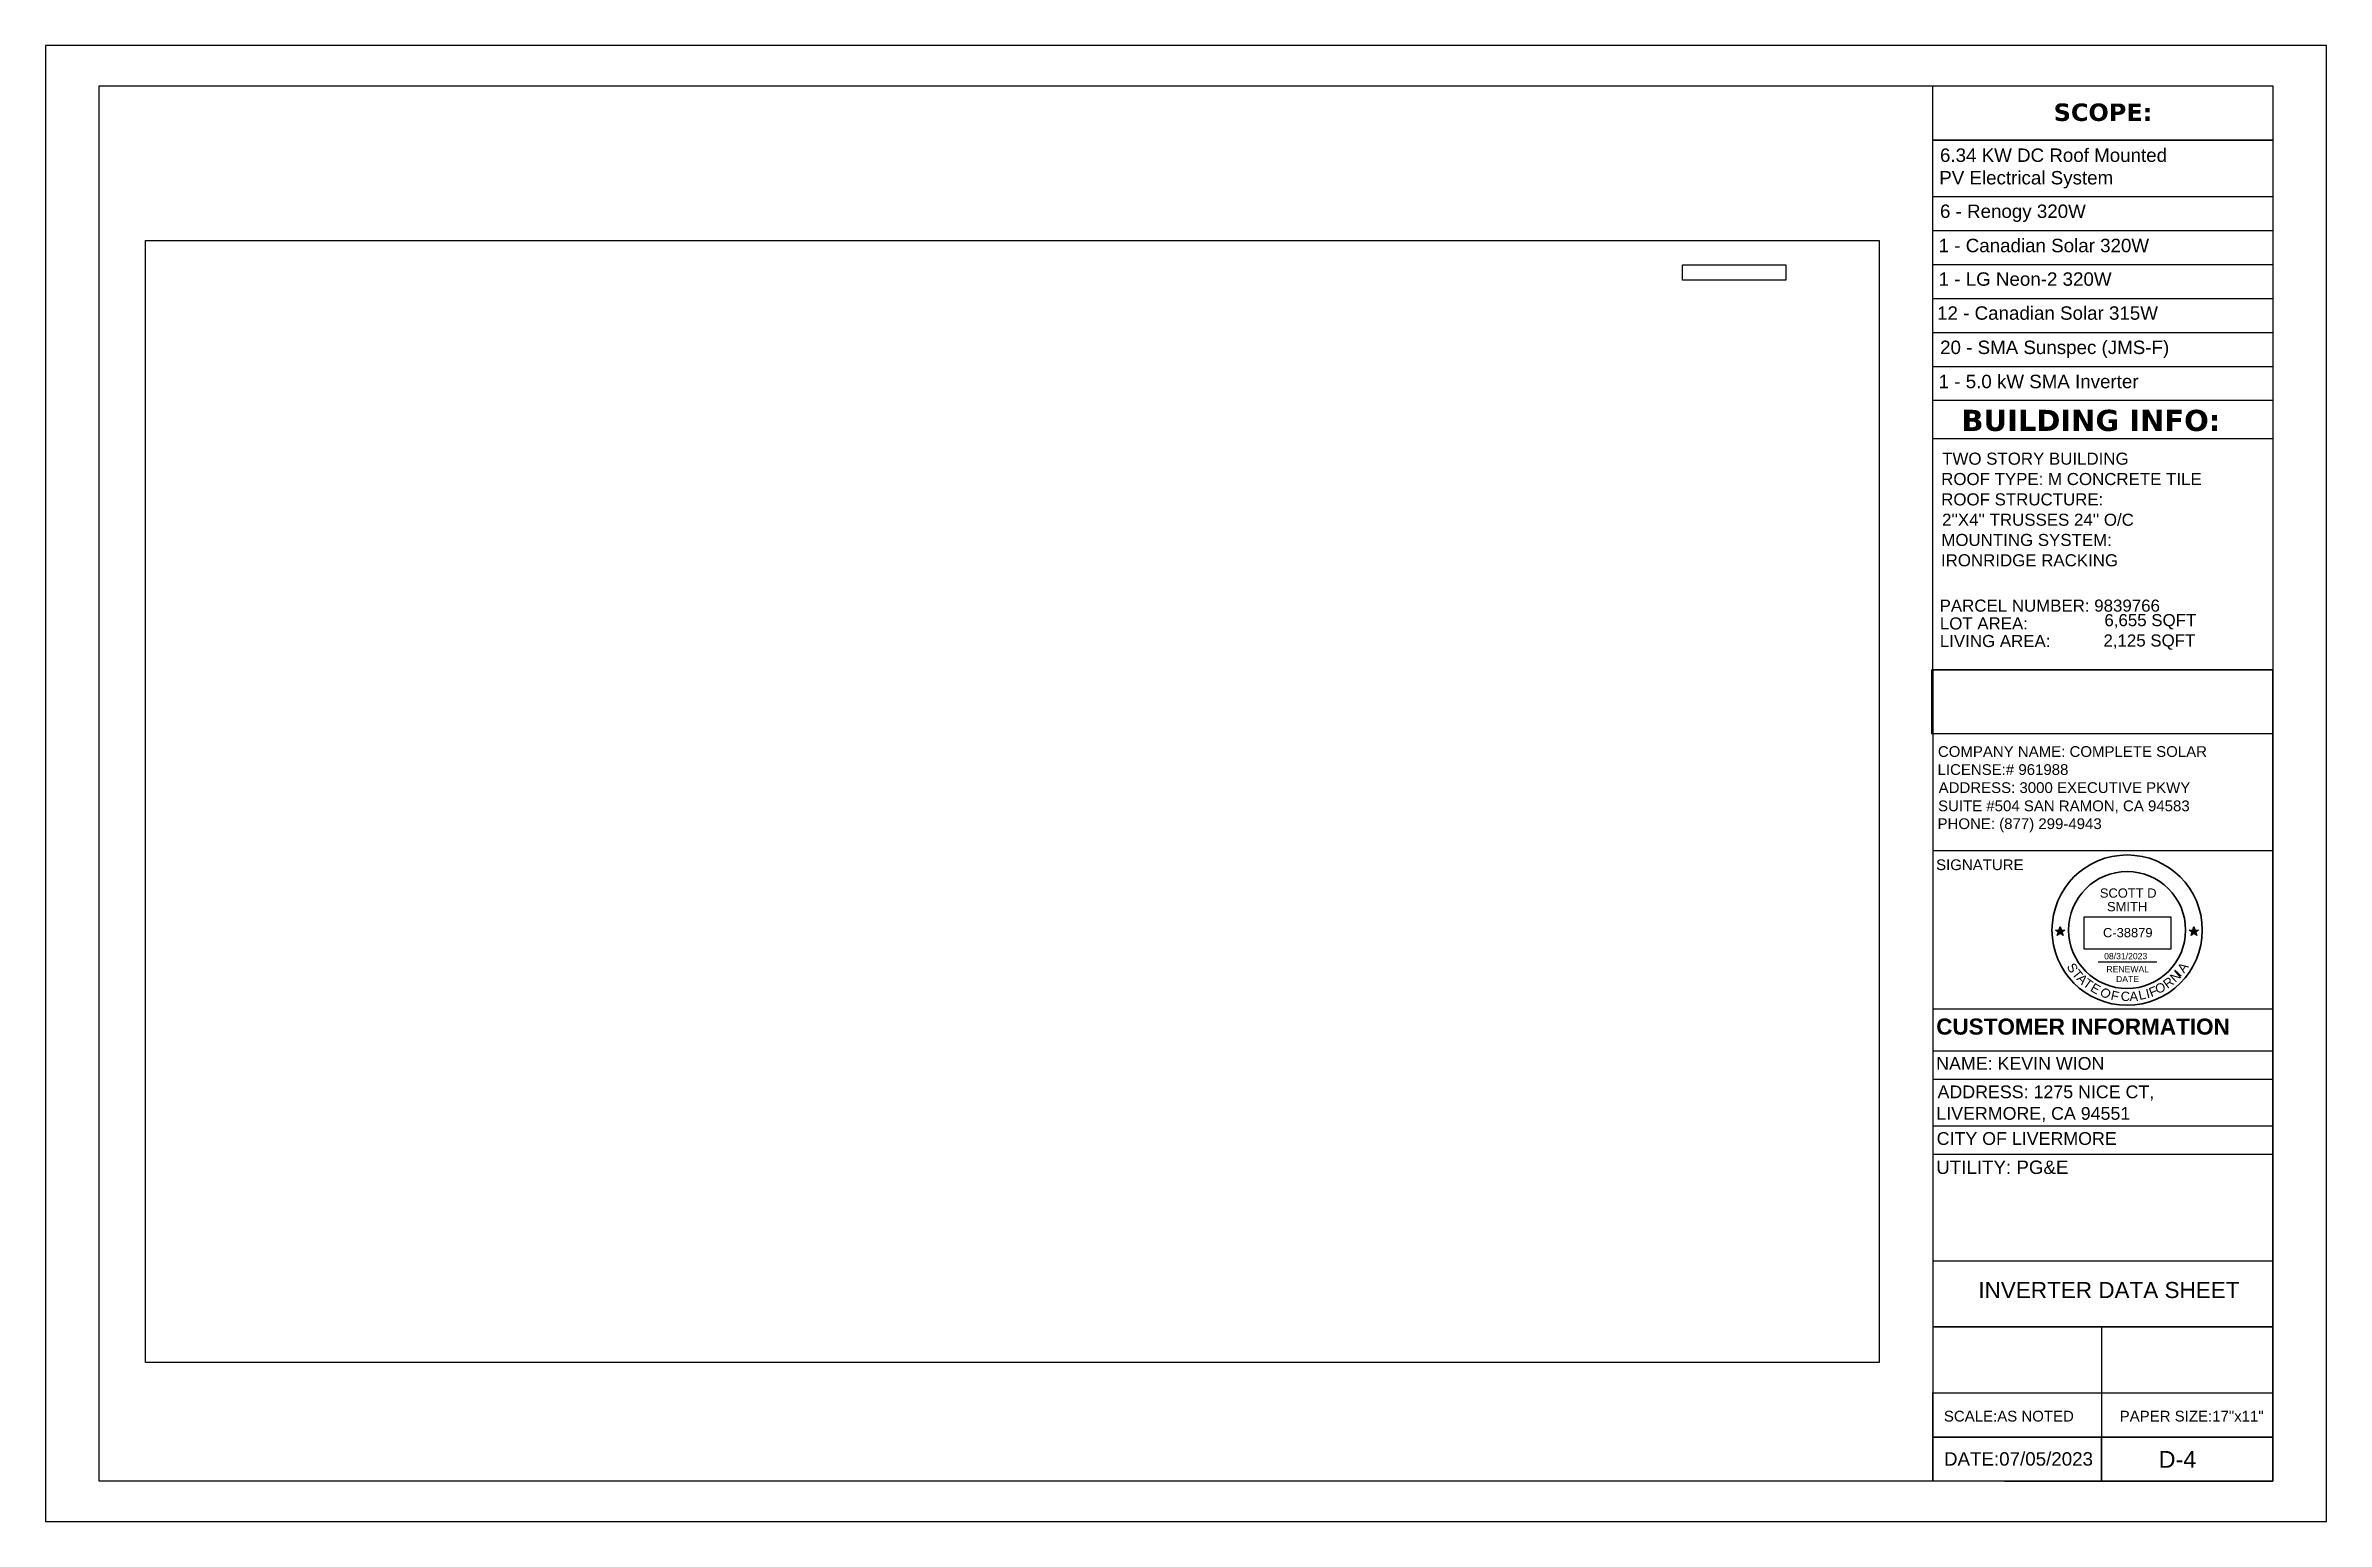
# Model space of a CAD drawing. Header units: millimetres. Extents: x -419 to 20046, y -14642 to 2638.
# Drawn here: x 3957 to 5656, y -12119 to -11019 of the extents above; entities that cross this region are included whole.
import ezdxf

# ---------------------------------------------------------------- set-up
doc = ezdxf.new("R2010")
doc.units = ezdxf.units.MM
doc.layers.add('PDF11_0', color=7, linetype='Continuous', true_color=0xb3b3b3)
for name, color, linetype in [('PDF11_PDF_Geometry', 7, 'Continuous'), ('PDF11_TEXT', 7, 'Continuous'), ('PDF5_Text', 7, 'Continuous'), ('PDF9_PDF_Geometry', 7, 'Continuous'), ('PDF_Text', 7, 'Continuous')]:
    doc.layers.add(name, color=color, linetype=linetype)
doc.styles.add('PDF Arial', font='arial.ttf')
doc.styles.add('PDF Arial Bold', font='arialbd.ttf')
doc.styles.add('PDF Verdana Bold', font='verdanab.ttf')
doc.styles.get("Standard").update_dxf_attribs({"font": 'arial.ttf'})
picture_1 = doc.add_image_def('image50.png', size_in_pixel=(45, 240))
picture_2 = doc.add_image_def('image51.png', size_in_pixel=(3069, 4743))
picture_3 = doc.add_image_def('image15.png', size_in_pixel=(858, 321))

msp = doc.modelspace()

# ---------------------------------------------------------------- texts
at = {"attachment_point": 1}
for s, width, heights, insert, char_height, line_spacing_factor in [('SCOTT D\\P  SMITH', 46.3475, [0], (5487.6, -11647.436), 6.8956, 0.88), ('RENEWAL\\P    DATE', 31.39541, [17.047], (5492.516, -11705.336), 4.597, 0.96)]:
    msp.add_mtext_dynamic_manual_height_columns(s, width=width, gutter_width=4.597, heights=heights, dxfattribs=dict(at, insert=insert, char_height=char_height, line_spacing_factor=line_spacing_factor))
for s, width, insert, char_height in [('C-38879', 41.58956, (5489.941, -11676.929), 6.8956), ('08/31/2023', 38.13279, (5490.798, -11695.601), 4.597)]:
    msp.add_mtext_dynamic_manual_height_columns(s, width=width, gutter_width=4.597, heights=[0], dxfattribs=dict(at, insert=insert, char_height=char_height))
at = {"layer": 'PDF11_TEXT', "attachment_point": 7}
for s, insert, char_height, style in [('SCOPE:', (5453.189, -11075.664), 12.9996, 'PDF Verdana Bold'), ('6.34 KW DC Roof Mounted', (5368.455, -11106.086), 9.99966, 'PDF Arial'), ('PV Electrical System', (5367.91, -11125.74), 9.99966, 'PDF Arial'), ('6 - Renogy 320W', (5368.455, -11150.716), 9.99966, 'PDF Arial'), ('1 - Canadian Solar 320W', (5367.456, -11173.382), 9.99966, 'PDF Arial'), ('20 - SMA Sunspec (JMS-F)', (5368.546, -11252.16), 9.99966, 'PDF Arial'), ('1 - 5.0 kW SMA Inverter', (5367.456, -11274.73), 9.99966, 'PDF Arial'), ('BUILDING INFO:', (5384.439, -11306.764), 15.74948, 'PDF Verdana Bold'), ('TWO STORY BUILDING', (5370.09, -11331.747), 8.99967, 'PDF Arial'), ('ROOF TYPE: M CONCRETE TILE', (5369.364, -11346.914), 8.99967, 'PDF Arial'), ('ROOF STRUCTURE:', (5369.364, -11362.08), 8.99967, 'PDF Arial'), ("2''X4'' TRUSSES 24'' O/C", (5369.999, -11377.247), 8.99967, 'PDF Arial'), ('MOUNTING SYSTEM:', (5369.454, -11392.323), 8.99967, 'PDF Arial'), ('IRONRIDGE RACKING', (5369.182, -11407.49), 8.99967, 'PDF Arial'), ('6,655 SQFT', (5491.003, -11454.435), 8.9997, 'PDF Arial'), ('2,125 SQFT', (5490.288, -11469.602), 8.9997, 'PDF Arial'), ('COMPANY NAME: COMPLETE SOLAR', (5366.911, -11549.514), 7.99975, 'PDF Arial'), ('LICENSE:# 961988', (5366.639, -11562.955), 7.99975, 'PDF Arial'), ('ADDRESS: 3000 EXECUTIVE PKWY', (5367.456, -11576.402), 7.99975, 'PDF Arial'), ('SUITE #504 SAN RAMON, CA 94583', (5367.002, -11591.374), 7.99975, 'PDF Arial'), ('PHONE: (877) 299-4943', (5366.639, -11605.585), 7.99975, 'PDF Arial'), ('SIGNATURE', (5365.549, -11633.885), 7.9998, 'PDF Arial'), ('CUSTOMER INFORMATION', (5365.64, -11756.567), 11.99963, 'PDF Arial Bold'), ('NAME: KEVIN WION', (5365.64, -11782.763), 9.49966, 'PDF Arial'), ('ADDRESS: 1275 NICE CT,', (5366.639, -11805.55), 9.49966, 'PDF Arial'), ('LIVERMORE, CA 94551', (5365.731, -11821.625), 9.49966, 'PDF Arial'), ('CITY OF LIVERMORE', (5366.003, -11838.707), 9.49966, 'PDF Arial'), ('UTILITY: PG&E', (5365.64, -11860.392), 9.99966, 'PDF Arial'), ('INVERTER DATA SHEET', (5397.063, -11952.909), 11.99963, 'PDF Arial'), ('DATE:07/05/2023', (5371.452, -12077.758), 9.99966, 'PDF Arial'), ('D-4', (5531.385, -12079.215), 12.4996, 'PDF Arial')]:
    msp.add_mtext(s, dxfattribs=dict(at, insert=insert, char_height=char_height, style=style))
at = {"layer": 'PDF5_Text', "attachment_point": 7, "style": 'PDF Arial'}
for s, insert, char_height in [('1 - LG Neon-2 320W', (5367.457, -11198.395), 9.99966), ('12 - Canadian Solar 315W', (5366.312, -11223.733), 9.99966), ('PARCEL NUMBER: 9839766', (5368.183, -11441.291), 8.99967), ('LOT AREA:', (5368.358, -11454.551), 8.9997), ('LIVING AREA:', (5368.338, -11467.649), 8.99967)]:
    msp.add_mtext(s, dxfattribs=dict(at, insert=insert, char_height=char_height))
at = {"layer": 'PDF_Text', "insert": (5371.374, -12044.856), "char_height": 7.99975, "attachment_point": 7, "style": 'PDF Arial'}
msp.add_mtext('SCALE:AS NOTED           PAPER SIZE:17"x11"', dxfattribs=at)

# ---------------------------------------------------------------- blocks, each defined once
blk = doc.blocks.new('star')
h = blk.add_hatch(color=256)
h.dxf.hatch_style = 1
h.paths.add_polyline_path([(116.5, 62.57), (116.86, 62.57), (116.68, 63.12)])
h.paths.add_polyline_path([(116.68, 62.02), (116.97, 62.23), (116.86, 62.57), (116.5, 62.57), (116.39, 62.23)])
h.paths.add_polyline_path([(116.5, 62.57), (115.92, 62.57), (116.39, 62.23)])
h.paths.add_polyline_path([(116.39, 62.23), (116.21, 61.67), (116.68, 62.02)])
h.paths.add_polyline_path([(116.68, 62.02), (117.15, 61.67), (116.97, 62.23)])
h.paths.add_polyline_path([(116.97, 62.23), (117.44, 62.57), (116.86, 62.57)])
for p, q in [((116.21, 61.67), (116.68, 63.12)), ((116.68, 63.12), (117.15, 61.67)), ((115.92, 62.57), (117.44, 62.57)), ((117.15, 61.67), (115.92, 62.57)), ((117.44, 62.57), (116.21, 61.67))]:
    blk.add_line(p, q)
blk = doc.blocks.new('a')
at = {"color": 1, "char_height": 15, "attachment_point": 1}
for s, insert, rotation in [('{\\C256;S}', (169, 149), 301.8504), ('{\\C256;T}', (176.1, 138.5), 308.5602), ('{\\C256;A}', (182.8, 131.2), 313.9392), ('{\\C256;T}', (190.6, 123.2), 324.7462), ('{\\C256;E}', (201.4, 115.5), 330.0103), ('{\\C256;O}', (299, 112.2), 12.6875), ('{\\C256;R}', (311.3, 116.8), 36.4598), ('{\\C256;N}', (322.6, 125.5), 43.0781), ('{\\C256;I}', (344.8, 127.8), 227.4846), ('{\\C256;A}', (335, 138.5), 54.6588), ('{\\C256;O}', (218.6, 109.1), 319.6464), ('{\\C256;A}', (258.4, 100.3), 1.6689), ('{\\C256;L}', (271.7, 101.5), 12.6875), ('{\\C256;I}', (283.7, 104.3), 13.6115), ('{\\C256;F}', (288.3, 105.4), 21.5682)]:
    blk.add_mtext_dynamic_manual_height_columns(s, width=30.733, gutter_width=125, heights=[0], dxfattribs=dict(at, insert=insert, rotation=rotation))
at = {"color": 1, "insert": (244.5, 100.5), "char_height": 15, "attachment_point": 1}
blk.add_mtext_dynamic_manual_height_columns('{\\C256;C}', width=30.733, gutter_width=125, heights=[0], dxfattribs=at)
blk = doc.blocks.new('1')
at = {"color": 1, "xscale": 0.1018808021228187, "yscale": 0.1018808021228187, "zscale": 0.1018808021228187}
blk.add_blockref('a', (510.97, 81.39), dxfattribs=at)
at = {"color": 1, "insert": (534.46, 91.84), "char_height": 1.528, "attachment_point": 1, "rotation": 347.3366}
blk.add_mtext_dynamic_manual_height_columns('{\\C256;F}', width=1.5282, gutter_width=12.74, heights=[0], dxfattribs=at)

# ---------------------------------------------------------------- linework, layer by layer
at = {"lineweight": 30}
msp.add_line((5486.332, -11702.247), (5530.115, -11702.247), dxfattribs=at)
at = {"lineweight": 35}
for radius in [56, 43.581]:
    msp.add_circle((5507.936, -11678.471), radius, dxfattribs=at)
at = {"layer": 'PDF11_0', "lineweight": 25}
for points in [[(4031.055, -12000.657), (4031.055, -11164.577), (5323.227, -11164.577), (5323.227, -12000.657)], [(5363.006, -11532.122), (5363.006, -11484.533), (5616.482, -11484.533), (5616.482, -11532.122)]]:
    msp.add_lwpolyline(points, close=True, dxfattribs=at)
at = {"layer": 'PDF11_0', "color": 5, "lineweight": 25}
msp.add_lwpolyline([(5253.478, -11182.559), (5253.478, -11194.184), (5176.646, -11194.184), (5176.646, -11182.559)], close=True, dxfattribs=at)
at = {"layer": 'PDF11_PDF_Geometry', "lineweight": 25}
for points in [[(3956.583, -11019.267), (3956.583, -12119.176), (5656.442, -12119.176), (5656.442, -11019.267)], [(5616.482, -12056.42), (5616.482, -12089.206), (5488.881, -12089.206), (5488.881, -12056.42)]]:
    msp.add_lwpolyline(points, close=True, dxfattribs=at)
for points in [[(5616.482, -11049.237), (5616.482, -12089.206), (3996.544, -12089.206), (3996.544, -11049.237), (5616.482, -11049.237), (5616.482, -12089.206), (5363.006, -12089.206), (5363.006, -12056.42), (5616.482, -12056.42), (5363.006, -12056.42), (5363.006, -12023.453), (5616.482, -12023.453)], [(5616.482, -11567.087), (5616.482, -12023.453), (5616.482, -12056.42), (5616.482, -12089.206), (5616.482, -11484.533), (5363.006, -11484.533), (5363.006, -12089.206)], [(5363.006, -11737.1), (5616.482, -11737.1)], [(5363.006, -11768.433), (5616.482, -11768.433)], [(5363.006, -11789.503), (5616.482, -11789.503)], [(5363.006, -11824.377), (5616.573, -11824.377)], [(5363.006, -11845.538), (5616.573, -11845.538)], [(5363.006, -11925.096), (5616.573, -11925.096)], [(5366.548, -11974.229), (5616.482, -11974.229), (5363.006, -11974.229), (5616.482, -11974.229), (5488.881, -11974.229), (5488.881, -12023.453), (5616.482, -12023.453), (5616.482, -11974.229)], [(5488.881, -12023.453), (5488.881, -12056.42), (5488.881, -12089.206)]]:
    msp.add_lwpolyline(points, dxfattribs=at)
at = {"layer": 'PDF11_PDF_Geometry', "color": 251, "lineweight": 25, "true_color": 0x525252}
msp.add_lwpolyline([(5416.589, -12089.206), (5616.482, -12089.206)], dxfattribs=at)
at = {"layer": 'PDF9_PDF_Geometry', "lineweight": 25}
for points in [[(5363.006, -11484.533), (5363.006, -11049.237)], [(5363.006, -11131.701), (5616.482, -11131.701)], [(5363.006, -11157.039), (5616.482, -11157.039)], [(5363.006, -11182.378), (5616.482, -11182.378)], [(5363.006, -11207.716), (5616.482, -11207.716)], [(5363.006, -11233.055), (5616.482, -11233.055)], [(5363.006, -11258.393), (5616.482, -11258.393)], [(5363.006, -11312.067), (5616.482, -11312.067)], [(5363.097, -11619.036), (5616.573, -11619.036)]]:
    msp.add_lwpolyline(points, dxfattribs=at)
for points in [[(5616.482, -11089.742), (5363.006, -11089.742)], [(5616.482, -11089.742), (5616.482, -11283.732), (5363.006, -11283.732), (5363.006, -11089.742)]]:
    msp.add_lwpolyline(points, close=True, dxfattribs=at)

# ---------------------------------------------------------------- block references
at = {"xscale": 4.597039828451667, "yscale": 4.597039828451667, "zscale": 4.597039828451667, "rotation": 287.9700872862333}
for p in [(5020.021, -11257.725), (5119.722, -11257.747)]:
    msp.add_blockref('star', p, dxfattribs=at)
at = {"color": 1, "xscale": 4.51217474996896, "yscale": 4.51217474996896, "zscale": 4.51217474996896}
msp.add_blockref('1', (3085.199, -12137.844), dxfattribs=at)

msp.set_redraw_order([(e.dxf.handle, doc.entitydb.next_handle()) for e in msp.query("TEXT MTEXT ATTDEF DIMENSION ARC_DIMENSION")])  # texts and dimensions are drawn at this point

# ---------------------------------------------------------------- pictures from other files: only their frames are drawn
at = {"color": 7, "true_color": 0xffffff}
image = msp.add_image(picture_3, insert=(5475.813, -11692.772), size_in_units=(64.617, 24.175), dxfattribs=dict(at, brightness=7, contrast=73))
image.dxf.flags = 15
at = {"layer": 'PDF11_0', "color": 7, "lineweight": 0}
image = msp.add_image(picture_2, insert=(5323.227, -12000.657), size_in_units=(836.171, 1292.264), rotation=90, dxfattribs=at)
image.dxf.flags = 15
image = msp.add_image(picture_1, insert=(5616.482, -11532.122), size_in_units=(47.544, 254.293), rotation=90, dxfattribs=at)
image.dxf.flags = 15

doc.saveas('drawing.dxf')
